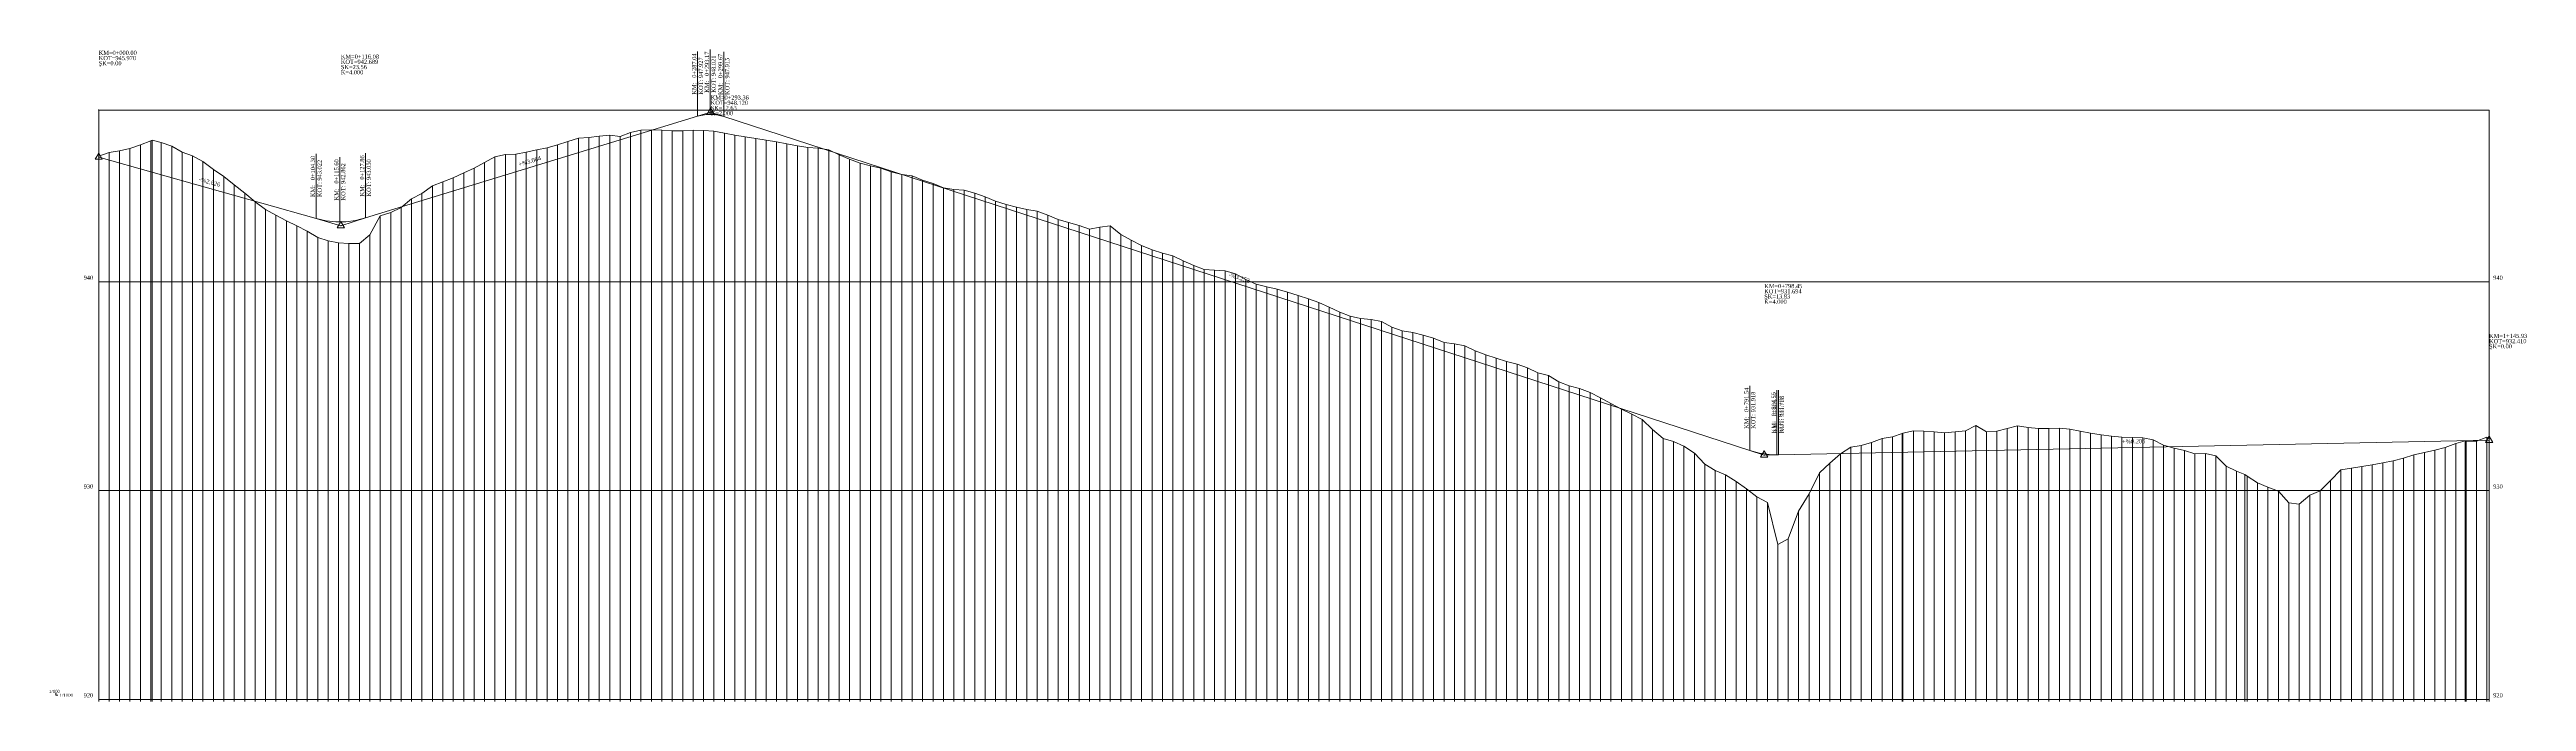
# Model space of a CAD drawing. Header units: metres. Extents: x 478603 to 489313, y 4282657 to 4289463.
# Drawn here: x 483654 to 484841, y 4286272 to 4286584 of the extents above; entities that cross this region are included whole.
import ezdxf

# ---------------------------------------------------------------- set-up
doc = ezdxf.new("R2010")
doc.units = ezdxf.units.M
for name, color, linetype, lineweight in [('PL_SEMBOL', 7, 'Continuous', 0), ('PR_ALINMAN', 1, 'Continuous', 0), ('PR_ENK_EKSEN1', 5, 'Continuous', 0), ('PR_ENK_EKSEN1D', 1, 'Continuous', 0), ('PR_KIYAS', 153, 'Continuous', 0), ('PR_KURP', 2, 'Continuous', 0), ('PR_KURP_MIN', 30, 'Continuous', 0), ('PR_KURP_TF', 4, 'Continuous', 0), ('PR_KURP_TO', 96, 'Continuous', 0), ('PR_OLCEK', 1, 'Continuous', 0), ('PR_PROFIL', 153, 'Continuous', 0), ('PR_TANJANT', 30, 'Continuous', 0)]:
    doc.layers.add(name, color=color, linetype=linetype, lineweight=lineweight)
doc.styles.get("Standard").update_dxf_attribs({"font": 'times.ttf'})

# ---------------------------------------------------------------- blocks, each defined once
blk = doc.blocks.new('3')
at = {"layer": 'PL_SEMBOL'}
for p, q in [((0, 2), (-1.75, -1)), ((0.125, 0.125), (-0.125, -0.125)), ((-0.125, 0.125), (0.125, -0.125)), ((1.75, -1), (0, 2)), ((-1.75, -1), (1.75, -1))]:
    blk.add_line(p, q, dxfattribs=at)

msp = doc.modelspace()

# ---------------------------------------------------------------- linework, layer by layer
at = {"layer": 'PR_ALINMAN'}
for p, q in [((483805.2, 4286503.7), (483964.4, 4286552.4)), ((483977, 4286552.3), (484468.9, 4286392.3)), ((483677.3, 4286532.8), (483781.6, 4286503.4)), ((484482.7, 4286390.2), (484823.3, 4286397.2))]:
    msp.add_line(p, q, dxfattribs=at)
at = {"layer": 'PR_ENK_EKSEN1'}
for p, q in [((483907.3, 4286542), (483912.3, 4286542.3)), ((483912.3, 4286542.3), (483917.3, 4286542.9)), ((483917.3, 4286542.9), (483922.3, 4286543.3)), ((483922.3, 4286543.3), (483927.3, 4286542.8)), ((483927.3, 4286542.8), (483932.3, 4286544.6)), ((483932.3, 4286544.6), (483937.3, 4286545.7)), ((483937.3, 4286545.7), (483942.3, 4286545.9)), ((483942.3, 4286545.9), (483947.3, 4286545.7)), ((483947.3, 4286545.7), (483952.3, 4286545.5)), ((483952.3, 4286545.5), (483957.3, 4286545.4)), ((483957.3, 4286545.4), (483962.3, 4286545.7)), ((483962.3, 4286545.7), (483967.3, 4286545.6)), ((483967.3, 4286545.6), (483972.3, 4286545.3)), ((483972.3, 4286545.3), (483977.3, 4286544.4)), ((483977.3, 4286544.4), (483982.3, 4286543.3)), ((483982.3, 4286543.3), (483987.3, 4286542.5)), ((483987.3, 4286542.5), (483992.3, 4286541.7)), ((483677.3, 4286533.3), (483682.3, 4286535)), ((483682.3, 4286535), (483687.3, 4286535.9)), ((483687.3, 4286535.9), (483692.3, 4286537)), ((483692.3, 4286537), (483697.3, 4286538.8)), ((483697.3, 4286538.8), (483702.3, 4286540.7)), ((483702.3, 4286540.7), (483703, 4286540.9)), ((483703, 4286540.9), (483707.3, 4286539.8)), ((483707.3, 4286539.8), (483712.3, 4286538.1)), ((483712.3, 4286538.1), (483717.3, 4286535.3)), ((483717.3, 4286535.3), (483722.3, 4286533.4)), ((483722.3, 4286533.4), (483727.3, 4286530.8)), ((483727.3, 4286530.8), (483732.3, 4286527)), ((483857.3, 4286527.5), (483862.3, 4286530.3)), ((483862.3, 4286530.3), (483867.3, 4286533)), ((483867.3, 4286533), (483872.3, 4286534.1)), ((483872.3, 4286534.1), (483877.3, 4286534.3)), ((483877.3, 4286534.3), (483882.3, 4286535.3)), ((483882.3, 4286535.3), (483887.3, 4286536.3)), ((483887.3, 4286536.3), (483892.3, 4286537.3)), ((483892.3, 4286537.3), (483897.3, 4286538.7)), ((483897.3, 4286538.7), (483902.3, 4286540.4)), ((483902.3, 4286540.4), (483907.3, 4286542)), ((483992.3, 4286541.7), (483997.3, 4286541)), ((483997.3, 4286541), (484002.3, 4286540.2)), ((484002.3, 4286540.2), (484007.3, 4286539.2)), ((484007.3, 4286539.2), (484012.3, 4286538.3)), ((484012.3, 4286538.3), (484017.3, 4286537.4)), ((484017.3, 4286537.4), (484022.3, 4286537.1)), ((484022.3, 4286537.1), (484027.3, 4286536.3)), ((484027.3, 4286536.3), (484032.3, 4286533.9)), ((484032.3, 4286533.9), (484037.3, 4286531.8)), ((484037.3, 4286531.8), (484042.3, 4286530)), ((483732.3, 4286527), (483737.3, 4286523.5)), ((483737.3, 4286523.5), (483742.3, 4286519.6)), ((483742.3, 4286519.6), (483747.3, 4286515.6)), ((483832.3, 4286515.4), (483837.3, 4286519.1)), ((483837.3, 4286519.1), (483842.3, 4286521)), ((483842.3, 4286521), (483847.3, 4286522.9)), ((483847.3, 4286522.9), (483852.3, 4286525.4)), ((483852.3, 4286525.4), (483857.3, 4286527.5)), ((484042.3, 4286530), (484047.3, 4286528.6)), ((484047.3, 4286528.6), (484052.3, 4286527.5)), ((484052.3, 4286527.5), (484057.3, 4286525.8)), ((484057.3, 4286525.8), (484062.3, 4286524.5)), ((484062.3, 4286524.5), (484067.3, 4286523.9)), ((484067.3, 4286523.9), (484072.3, 4286521.8)), ((484072.3, 4286521.8), (484077.3, 4286520.2)), ((484077.3, 4286520.2), (484082.3, 4286518.2)), ((483747.3, 4286515.6), (483752.3, 4286511.4)), ((483752.3, 4286511.4), (483757.3, 4286507.8)), ((483757.3, 4286507.8), (483762.3, 4286505.1)), ((483812.3, 4286504.8), (483817.3, 4286506.4)), ((483817.3, 4286506.4), (483822.3, 4286508.7)), ((483822.3, 4286508.7), (483827.3, 4286512.9)), ((483827.3, 4286512.9), (483832.3, 4286515.4)), ((484082.3, 4286518.2), (484087.3, 4286517.4)), ((484087.3, 4286517.4), (484092.3, 4286517)), ((484092.3, 4286517), (484097.3, 4286515.6)), ((484097.3, 4286515.6), (484102.3, 4286513.8)), ((484102.3, 4286513.8), (484107.3, 4286511.8)), ((484107.3, 4286511.8), (484112.3, 4286510.1)), ((484112.3, 4286510.1), (484117.3, 4286508.8)), ((484117.3, 4286508.8), (484122.3, 4286507.8)), ((484122.3, 4286507.8), (484127.3, 4286506.9)), ((484122.3, 4286507.8), (484122.3, 4286507.8)), ((484127.3, 4286506.9), (484132.3, 4286505.1)), ((483762.3, 4286505.1), (483767.3, 4286502.4)), ((483767.3, 4286502.4), (483772.3, 4286500)), ((483772.3, 4286500), (483777.3, 4286497.4)), ((483777.3, 4286497.4), (483782.3, 4286494.4)), ((483802.3, 4286491.4), (483807.3, 4286495.7)), ((483807.3, 4286495.7), (483812.3, 4286504.8)), ((484132.3, 4286505.1), (484137.3, 4286502.9)), ((484137.3, 4286502.9), (484142.3, 4286501.5)), ((484142.3, 4286501.5), (484147.3, 4286500.1)), ((484147.3, 4286500.1), (484152.3, 4286498.3)), ((484152.3, 4286498.3), (484157.3, 4286499.3)), ((484157.3, 4286499.3), (484162.3, 4286499.9)), ((484162.3, 4286499.9), (484167.3, 4286495.8)), ((484167.3, 4286495.8), (484172.3, 4286493.1)), ((483782.3, 4286494.4), (483787.3, 4286492.7)), ((483787.3, 4286492.7), (483792.3, 4286491.8)), ((483792.3, 4286491.8), (483797.3, 4286491.4)), ((483797.3, 4286491.4), (483802.3, 4286491.4)), ((484172.3, 4286493.1), (484177.3, 4286490.5)), ((484177.3, 4286490.5), (484182.3, 4286488.5)), ((484182.3, 4286488.5), (484187.3, 4286486.9)), ((484187.3, 4286486.9), (484192.3, 4286485.5)), ((484192.3, 4286485.5), (484197.3, 4286483.2)), ((484197.3, 4286483.2), (484202.3, 4286481)), ((484202.3, 4286481), (484207.3, 4286479)), ((484207.3, 4286479), (484212.3, 4286478.7)), ((484212.3, 4286478.7), (484217.3, 4286478.4)), ((484217.3, 4286478.4), (484222.3, 4286476.9)), ((484222.3, 4286476.9), (484227.3, 4286474.3)), ((484227.3, 4286474.3), (484232.3, 4286472)), ((484232.3, 4286472), (484237.3, 4286470.8)), ((484237.3, 4286470.8), (484242.3, 4286469.6)), ((484242.3, 4286469.6), (484247.3, 4286468.1)), ((484247.3, 4286468.1), (484252.3, 4286466.6)), ((484252.3, 4286466.6), (484257.3, 4286464.9)), ((484257.3, 4286464.9), (484262.3, 4286463.2)), ((484262.3, 4286463.2), (484267.3, 4286461)), ((484267.3, 4286461), (484272.3, 4286458.6)), ((484272.3, 4286458.6), (484277.3, 4286456.6)), ((484277.3, 4286456.6), (484282.3, 4286455.5)), ((484282.3, 4286455.5), (484287.3, 4286455)), ((484287.3, 4286455), (484292.3, 4286454.1)), ((484292.3, 4286454.1), (484297.3, 4286451.4)), ((484297.3, 4286451.4), (484302.3, 4286449.7)), ((484302.3, 4286449.7), (484307.3, 4286448.8)), ((484307.3, 4286448.8), (484312.3, 4286447.5)), ((484312.3, 4286447.5), (484317.3, 4286446.1)), ((484317.3, 4286446.1), (484322.3, 4286444.1)), ((484322.3, 4286444.1), (484327.3, 4286443.4)), ((484327.3, 4286443.4), (484332.3, 4286442.4)), ((484332.3, 4286442.4), (484337.3, 4286440)), ((484337.3, 4286440), (484342.3, 4286438.2)), ((484342.3, 4286438.2), (484347.3, 4286436.6)), ((484347.3, 4286436.6), (484352.3, 4286435)), ((484352.3, 4286435), (484357.3, 4286433.7)), ((484357.3, 4286433.7), (484362.3, 4286432)), ((484362.3, 4286432), (484367.3, 4286429.5)), ((484367.3, 4286429.5), (484372.3, 4286428.3)), ((484372.3, 4286428.3), (484377.3, 4286425.2)), ((484377.3, 4286425.2), (484382.3, 4286423.3)), ((484382.3, 4286423.3), (484387.3, 4286422.1)), ((484387.3, 4286422.1), (484392.3, 4286420.1)), ((484392.3, 4286420.1), (484397.3, 4286417.6)), ((484397.3, 4286417.6), (484402.3, 4286414.9)), ((484402.3, 4286414.9), (484407.3, 4286412.1)), ((484407.3, 4286412.1), (484412.3, 4286409.7)), ((484412.3, 4286409.7), (484417.3, 4286407.2)), ((484417.3, 4286407.2), (484422.3, 4286402.4)), ((484422.3, 4286402.4), (484427.3, 4286398.1)), ((484537.3, 4286398.8), (484542, 4286400.5)), ((484542, 4286400.5), (484542.3, 4286400.6)), ((484542.3, 4286400.6), (484547.3, 4286401.7)), ((484547.3, 4286401.7), (484552.3, 4286401.6)), ((484552.3, 4286401.6), (484557.3, 4286401.2)), ((484557.3, 4286401.2), (484562.3, 4286400.8)), ((484562.3, 4286400.8), (484567.3, 4286401.3)), ((484567.3, 4286401.3), (484572.3, 4286401.7)), ((484572.3, 4286401.7), (484577.3, 4286404.3)), ((484577.3, 4286404.3), (484582.3, 4286401.3)), ((484582.3, 4286401.3), (484587.3, 4286401.6)), ((484587.3, 4286401.6), (484592.3, 4286402.8)), ((484592.3, 4286402.8), (484597.3, 4286404.1)), ((484597.3, 4286404.1), (484602.3, 4286403.3)), ((484602.3, 4286403.3), (484607.3, 4286402.9)), ((484607.3, 4286402.9), (484612.3, 4286402.9)), ((484612.3, 4286402.9), (484617.3, 4286403)), ((484617.3, 4286403), (484622.3, 4286402.6)), ((484622.3, 4286402.6), (484627.3, 4286401.6)), ((484627.3, 4286401.6), (484632.3, 4286400.6)), ((484632.3, 4286400.6), (484637.3, 4286399.9)), ((484637.3, 4286399.9), (484642.3, 4286399.2)), ((484427.3, 4286398.1), (484432.3, 4286396.6)), ((484432.3, 4286396.6), (484437.3, 4286394.4)), ((484437.3, 4286394.4), (484442.3, 4286391)), ((484442.3, 4286391), (484447.3, 4286385.8)), ((484507.3, 4286386.2), (484512.3, 4286390.8)), ((484512.3, 4286390.8), (484517.3, 4286393.9)), ((484517.3, 4286393.9), (484522.3, 4286394.7)), ((484522.3, 4286394.7), (484527.3, 4286396.1)), ((484527.3, 4286396.1), (484532.3, 4286398.1)), ((484532.3, 4286398.1), (484537.3, 4286398.8)), ((484642.3, 4286399.2), (484647.3, 4286398.7)), ((484647.3, 4286398.7), (484652.3, 4286398.5)), ((484652.3, 4286398.5), (484657.3, 4286398.4)), ((484657.3, 4286398.4), (484662.3, 4286397.5)), ((484662.3, 4286397.5), (484667.3, 4286394.9)), ((484667.3, 4286394.9), (484672.3, 4286393.5)), ((484672.3, 4286393.5), (484677.3, 4286392.4)), ((484677.3, 4286392.4), (484682.3, 4286390.7)), ((484682.3, 4286390.7), (484687.3, 4286390.9)), ((484687.3, 4286390.9), (484692.3, 4286389.8)), ((484692.3, 4286389.8), (484697.3, 4286384.9)), ((484777.3, 4286387.4), (484782.3, 4286388.7)), ((484782.3, 4286388.7), (484787.3, 4286390.2)), ((484787.3, 4286390.2), (484792.3, 4286391.3)), ((484792.3, 4286391.3), (484797.3, 4286392.5)), ((484797.3, 4286392.5), (484802.3, 4286393.8)), ((484802.3, 4286393.8), (484807.3, 4286395.7)), ((484807.3, 4286395.7), (484811.8, 4286396.9)), ((484811.8, 4286396.9), (484812.3, 4286396.8)), ((484812.3, 4286396.8), (484817.3, 4286396.8)), ((484817.3, 4286396.8), (484822.3, 4286398.7)), ((484822.3, 4286398.7), (484823.3, 4286398.1)), ((484447.3, 4286385.8), (484452.3, 4286382.7)), ((484452.3, 4286382.7), (484457.3, 4286380.7)), ((484457.3, 4286380.7), (484462.3, 4286377.5)), ((484462.3, 4286377.5), (484467.3, 4286374)), ((484497.3, 4286371.6), (484502.3, 4286381.7)), ((484502.3, 4286381.7), (484507.3, 4286386.2)), ((484697.3, 4286384.9), (484702.3, 4286382.5)), ((484702.3, 4286382.5), (484706.2, 4286380.8)), ((484706.2, 4286380.8), (484707.3, 4286380)), ((484707.3, 4286380), (484712.3, 4286376.8)), ((484712.3, 4286376.8), (484717.3, 4286374.8)), ((484742.3, 4286373), (484747.3, 4286378)), ((484747.3, 4286378), (484752.3, 4286383)), ((484752.3, 4286383), (484757.3, 4286383.9)), ((484757.3, 4286383.9), (484762.3, 4286384.7)), ((484762.3, 4286384.7), (484767.3, 4286385.5)), ((484767.3, 4286385.5), (484772.3, 4286386.4)), ((484772.3, 4286386.4), (484777.3, 4286387.4)), ((484467.3, 4286374), (484472.3, 4286370.2)), ((484472.3, 4286370.2), (484477.3, 4286367.5)), ((484477.3, 4286367.5), (484482.3, 4286347.3)), ((484492.3, 4286363.3), (484497.3, 4286371.6)), ((484717.3, 4286374.8), (484722.3, 4286372.8)), ((484722.3, 4286372.8), (484727.3, 4286367.3)), ((484727.3, 4286367.3), (484732.3, 4286366.7)), ((484732.3, 4286366.7), (484737.3, 4286370.9)), ((484737.3, 4286370.9), (484742.3, 4286373)), ((484487.3, 4286350), (484492.3, 4286363.3)), ((484482.3, 4286347.3), (484487.3, 4286350))]:
    msp.add_line(p, q, dxfattribs=at)
at = {"layer": 'PR_ENK_EKSEN1D'}
for p, q in [((483912.3, 4286272.1), (483912.3, 4286542.3)), ((483917.3, 4286272.1), (483917.3, 4286542.9)), ((483922.3, 4286272.1), (483922.3, 4286543.3)), ((483927.3, 4286272.1), (483927.3, 4286542.8)), ((483932.3, 4286272.1), (483932.3, 4286544.6)), ((483937.3, 4286272.1), (483937.3, 4286545.7)), ((483942.3, 4286272.1), (483942.3, 4286545.9)), ((483947.3, 4286272.1), (483947.3, 4286545.7)), ((483952.3, 4286272.1), (483952.3, 4286545.5)), ((483957.3, 4286272.1), (483957.3, 4286545.4)), ((483962.3, 4286272.1), (483962.3, 4286545.7)), ((483967.3, 4286272.1), (483967.3, 4286545.6)), ((483972.3, 4286272.1), (483972.3, 4286545.3)), ((483977.3, 4286272.1), (483977.3, 4286544.4)), ((483982.3, 4286272.1), (483982.3, 4286543.3)), ((483987.3, 4286272.1), (483987.3, 4286542.5)), ((483677.3, 4286272.1), (483677.3, 4286533.3)), ((483682.3, 4286272.1), (483682.3, 4286535)), ((483687.3, 4286272.1), (483687.3, 4286535.9)), ((483692.3, 4286272.1), (483692.3, 4286537)), ((483697.3, 4286272.1), (483697.3, 4286538.8)), ((483702.3, 4286272.1), (483702.3, 4286540.7)), ((483703, 4286272.1), (483703, 4286540.9)), ((483707.3, 4286272.1), (483707.3, 4286539.8)), ((483712.3, 4286272.1), (483712.3, 4286538.1)), ((483717.3, 4286272.1), (483717.3, 4286535.3)), ((483722.3, 4286272.1), (483722.3, 4286533.4)), ((483727.3, 4286272.1), (483727.3, 4286530.8)), ((483862.3, 4286272.1), (483862.3, 4286530.3)), ((483867.3, 4286272.1), (483867.3, 4286533)), ((483872.3, 4286272.1), (483872.3, 4286534.1)), ((483877.3, 4286272.1), (483877.3, 4286534.3)), ((483882.3, 4286272.1), (483882.3, 4286535.3)), ((483887.3, 4286272.1), (483887.3, 4286536.3)), ((483892.3, 4286272.1), (483892.3, 4286537.3)), ((483897.3, 4286272.1), (483897.3, 4286538.7)), ((483902.3, 4286272.1), (483902.3, 4286540.4)), ((483907.3, 4286272.1), (483907.3, 4286542)), ((483992.3, 4286272.1), (483992.3, 4286541.7)), ((483997.3, 4286272.1), (483997.3, 4286541)), ((484002.3, 4286272.1), (484002.3, 4286540.2)), ((484007.3, 4286272.1), (484007.3, 4286539.2)), ((484012.3, 4286272.1), (484012.3, 4286538.3)), ((484017.3, 4286272.1), (484017.3, 4286537.4)), ((484022.3, 4286272.1), (484022.3, 4286537.1)), ((484027.3, 4286272.1), (484027.3, 4286536.3)), ((484032.3, 4286272.1), (484032.3, 4286533.9)), ((484037.3, 4286272.1), (484037.3, 4286531.8)), ((483732.3, 4286272.1), (483732.3, 4286527)), ((483737.3, 4286272.1), (483737.3, 4286523.5)), ((483742.3, 4286272.1), (483742.3, 4286519.6)), ((483837.3, 4286272.1), (483837.3, 4286519.1)), ((483842.3, 4286272.1), (483842.3, 4286521)), ((483847.3, 4286272.1), (483847.3, 4286522.9)), ((483852.3, 4286272.1), (483852.3, 4286525.4)), ((483857.3, 4286272.1), (483857.3, 4286527.5)), ((484042.3, 4286272.1), (484042.3, 4286530)), ((484047.3, 4286272.1), (484047.3, 4286528.6)), ((484052.3, 4286272.1), (484052.3, 4286527.5)), ((484057.3, 4286272.1), (484057.3, 4286525.8)), ((484062.3, 4286272.1), (484062.3, 4286524.5)), ((484067.3, 4286272.1), (484067.3, 4286523.9)), ((484072.3, 4286272.1), (484072.3, 4286521.8)), ((484077.3, 4286272.1), (484077.3, 4286520.2)), ((483747.3, 4286272.1), (483747.3, 4286515.6)), ((483752.3, 4286272.1), (483752.3, 4286511.4)), ((483757.3, 4286272.1), (483757.3, 4286507.8)), ((483817.3, 4286272.1), (483817.3, 4286506.4)), ((483822.3, 4286272.1), (483822.3, 4286508.7)), ((483827.3, 4286272.1), (483827.3, 4286512.9)), ((483832.3, 4286272.1), (483832.3, 4286515.4)), ((484082.3, 4286272.1), (484082.3, 4286518.2)), ((484087.3, 4286272.1), (484087.3, 4286517.4)), ((484092.3, 4286272.1), (484092.3, 4286517)), ((484097.3, 4286272.1), (484097.3, 4286515.6)), ((484102.3, 4286272.1), (484102.3, 4286513.8)), ((484107.3, 4286272.1), (484107.3, 4286511.8)), ((484112.3, 4286272.1), (484112.3, 4286510.1)), ((484117.3, 4286272.1), (484117.3, 4286508.8)), ((484122.3, 4286272.1), (484122.3, 4286507.8)), ((484122.3, 4286272.1), (484122.3, 4286507.8)), ((484127.3, 4286272.1), (484127.3, 4286506.9)), ((483762.3, 4286272.1), (483762.3, 4286505.1)), ((483767.3, 4286272.1), (483767.3, 4286502.4)), ((483772.3, 4286272.1), (483772.3, 4286500)), ((483777.3, 4286272.1), (483777.3, 4286497.4)), ((483807.3, 4286272.1), (483807.3, 4286495.7)), ((483812.3, 4286272.1), (483812.3, 4286504.8)), ((484132.3, 4286272.1), (484132.3, 4286505.1)), ((484137.3, 4286272.1), (484137.3, 4286502.9)), ((484142.3, 4286272.1), (484142.3, 4286501.5)), ((484147.3, 4286272.1), (484147.3, 4286500.1)), ((484152.3, 4286272.1), (484152.3, 4286498.3)), ((484157.3, 4286272.1), (484157.3, 4286499.3)), ((484162.3, 4286272.1), (484162.3, 4286499.9)), ((484167.3, 4286272.1), (484167.3, 4286495.8)), ((483782.3, 4286272.1), (483782.3, 4286494.4)), ((483787.3, 4286272.1), (483787.3, 4286492.7)), ((483792.3, 4286272.1), (483792.3, 4286491.8)), ((483797.3, 4286272.1), (483797.3, 4286491.4)), ((483802.3, 4286272.1), (483802.3, 4286491.4)), ((484172.3, 4286272.1), (484172.3, 4286493.1)), ((484177.3, 4286272.1), (484177.3, 4286490.5)), ((484182.3, 4286272.1), (484182.3, 4286488.5)), ((484187.3, 4286272.1), (484187.3, 4286486.9)), ((484192.3, 4286272.1), (484192.3, 4286485.5)), ((484197.3, 4286272.1), (484197.3, 4286483.2)), ((484202.3, 4286272.1), (484202.3, 4286481)), ((484207.3, 4286272.1), (484207.3, 4286479)), ((484212.3, 4286272.1), (484212.3, 4286478.7)), ((484217.3, 4286272.1), (484217.3, 4286478.4)), ((484222.3, 4286272.1), (484222.3, 4286476.9)), ((484227.3, 4286272.1), (484227.3, 4286474.3)), ((484232.3, 4286272.1), (484232.3, 4286472)), ((484237.3, 4286272.1), (484237.3, 4286470.8)), ((484242.3, 4286272.1), (484242.3, 4286469.6)), ((484247.3, 4286272.1), (484247.3, 4286468.1)), ((484252.3, 4286272.1), (484252.3, 4286466.6)), ((484257.3, 4286272.1), (484257.3, 4286464.9)), ((484262.3, 4286272.1), (484262.3, 4286463.2)), ((484267.3, 4286272.1), (484267.3, 4286461)), ((484272.3, 4286272.1), (484272.3, 4286458.6)), ((484277.3, 4286272.1), (484277.3, 4286456.6)), ((484282.3, 4286272.1), (484282.3, 4286455.5)), ((484287.3, 4286272.1), (484287.3, 4286455)), ((484292.3, 4286272.1), (484292.3, 4286454.1)), ((484297.3, 4286272.1), (484297.3, 4286451.4)), ((484302.3, 4286272.1), (484302.3, 4286449.7)), ((484307.3, 4286272.1), (484307.3, 4286448.8)), ((484312.3, 4286272.1), (484312.3, 4286447.5)), ((484317.3, 4286272.1), (484317.3, 4286446.1)), ((484322.3, 4286272.1), (484322.3, 4286444.1)), ((484327.3, 4286272.1), (484327.3, 4286443.4)), ((484332.3, 4286272.1), (484332.3, 4286442.4)), ((484337.3, 4286272.1), (484337.3, 4286440)), ((484342.3, 4286272.1), (484342.3, 4286438.2)), ((484347.3, 4286272.1), (484347.3, 4286436.6)), ((484352.3, 4286272.1), (484352.3, 4286435)), ((484357.3, 4286272.1), (484357.3, 4286433.7)), ((484362.3, 4286272.1), (484362.3, 4286432)), ((484367.3, 4286272.1), (484367.3, 4286429.5)), ((484372.3, 4286272.1), (484372.3, 4286428.3)), ((484377.3, 4286272.1), (484377.3, 4286425.2)), ((484382.3, 4286272.1), (484382.3, 4286423.3)), ((484387.3, 4286272.1), (484387.3, 4286422.1)), ((484392.3, 4286272.1), (484392.3, 4286420.1)), ((484397.3, 4286272.1), (484397.3, 4286417.6)), ((484402.3, 4286272.1), (484402.3, 4286414.9)), ((484407.3, 4286272.1), (484407.3, 4286412.1)), ((484412.3, 4286272.1), (484412.3, 4286409.7)), ((484417.3, 4286272.1), (484417.3, 4286407.2)), ((484422.3, 4286272.1), (484422.3, 4286402.4)), ((484542, 4286272.1), (484542, 4286400.5)), ((484542.3, 4286272.1), (484542.3, 4286400.6)), ((484547.3, 4286272.1), (484547.3, 4286401.7)), ((484552.3, 4286272.1), (484552.3, 4286401.6)), ((484557.3, 4286272.1), (484557.3, 4286401.2)), ((484562.3, 4286272.1), (484562.3, 4286400.8)), ((484567.3, 4286272.1), (484567.3, 4286401.3)), ((484572.3, 4286272.1), (484572.3, 4286401.7)), ((484577.3, 4286272.1), (484577.3, 4286404.3)), ((484582.3, 4286272.1), (484582.3, 4286401.3)), ((484587.3, 4286272.1), (484587.3, 4286401.6)), ((484592.3, 4286272.1), (484592.3, 4286402.8)), ((484597.3, 4286272.1), (484597.3, 4286404.1)), ((484602.3, 4286272.1), (484602.3, 4286403.3)), ((484607.3, 4286272.1), (484607.3, 4286402.9)), ((484612.3, 4286272.1), (484612.3, 4286402.9)), ((484617.3, 4286272.1), (484617.3, 4286403)), ((484622.3, 4286272.1), (484622.3, 4286402.6)), ((484627.3, 4286272.1), (484627.3, 4286401.6)), ((484632.3, 4286272.1), (484632.3, 4286400.6)), ((484637.3, 4286272.1), (484637.3, 4286399.9)), ((484427.3, 4286272.1), (484427.3, 4286398.1)), ((484432.3, 4286272.1), (484432.3, 4286396.6)), ((484437.3, 4286272.1), (484437.3, 4286394.4)), ((484442.3, 4286272.1), (484442.3, 4286391)), ((484512.3, 4286272.1), (484512.3, 4286390.8)), ((484517.3, 4286272.1), (484517.3, 4286393.9)), ((484522.3, 4286272.1), (484522.3, 4286394.7)), ((484527.3, 4286272.1), (484527.3, 4286396.1)), ((484532.3, 4286272.1), (484532.3, 4286398.1)), ((484537.3, 4286272.1), (484537.3, 4286398.8)), ((484642.3, 4286272.1), (484642.3, 4286399.2)), ((484647.3, 4286272.1), (484647.3, 4286398.7)), ((484652.3, 4286272.1), (484652.3, 4286398.5)), ((484657.3, 4286272.1), (484657.3, 4286398.4)), ((484662.3, 4286272.1), (484662.3, 4286397.5)), ((484667.3, 4286272.1), (484667.3, 4286394.9)), ((484672.3, 4286272.1), (484672.3, 4286393.5)), ((484677.3, 4286272.1), (484677.3, 4286392.4)), ((484682.3, 4286272.1), (484682.3, 4286390.7)), ((484687.3, 4286272.1), (484687.3, 4286390.9)), ((484692.3, 4286272.1), (484692.3, 4286389.8)), ((484782.3, 4286272.1), (484782.3, 4286388.7)), ((484787.3, 4286272.1), (484787.3, 4286390.2)), ((484792.3, 4286272.1), (484792.3, 4286391.3)), ((484797.3, 4286272.1), (484797.3, 4286392.5)), ((484802.3, 4286272.1), (484802.3, 4286393.8)), ((484807.3, 4286272.1), (484807.3, 4286395.7)), ((484811.8, 4286272.1), (484811.8, 4286396.9)), ((484812.3, 4286272.1), (484812.3, 4286396.8)), ((484817.3, 4286272.1), (484817.3, 4286396.8)), ((484822.3, 4286272.1), (484822.3, 4286398.7)), ((484823.3, 4286272.1), (484823.3, 4286398.1)), ((484447.3, 4286272.1), (484447.3, 4286385.8)), ((484452.3, 4286272.1), (484452.3, 4286382.7)), ((484457.3, 4286272.1), (484457.3, 4286380.7)), ((484462.3, 4286272.1), (484462.3, 4286377.5)), ((484502.3, 4286272.1), (484502.3, 4286381.7)), ((484507.3, 4286272.1), (484507.3, 4286386.2)), ((484697.3, 4286272.1), (484697.3, 4286384.9)), ((484702.3, 4286272.1), (484702.3, 4286382.5)), ((484706.2, 4286272.1), (484706.2, 4286380.8)), ((484707.3, 4286272.1), (484707.3, 4286380)), ((484712.3, 4286272.1), (484712.3, 4286376.8)), ((484747.3, 4286272.1), (484747.3, 4286378)), ((484752.3, 4286272.1), (484752.3, 4286383)), ((484757.3, 4286272.1), (484757.3, 4286383.9)), ((484762.3, 4286272.1), (484762.3, 4286384.7)), ((484767.3, 4286272.1), (484767.3, 4286385.5)), ((484772.3, 4286272.1), (484772.3, 4286386.4)), ((484777.3, 4286272.1), (484777.3, 4286387.4)), ((484467.3, 4286272.1), (484467.3, 4286374)), ((484472.3, 4286272.1), (484472.3, 4286370.2)), ((484477.3, 4286272.1), (484477.3, 4286367.5)), ((484497.3, 4286272.1), (484497.3, 4286371.6)), ((484717.3, 4286272.1), (484717.3, 4286374.8)), ((484722.3, 4286272.1), (484722.3, 4286372.8)), ((484727.3, 4286272.1), (484727.3, 4286367.3)), ((484732.3, 4286272.1), (484732.3, 4286366.7)), ((484737.3, 4286272.1), (484737.3, 4286370.9)), ((484742.3, 4286272.1), (484742.3, 4286373)), ((484492.3, 4286272.1), (484492.3, 4286363.3)), ((484482.3, 4286272.1), (484482.3, 4286347.3)), ((484487.3, 4286272.1), (484487.3, 4286350))]:
    msp.add_line(p, q, dxfattribs=at)
at = {"layer": 'PR_KIYAS'}
for p, q in [((483677.3, 4286473.1), (484823.3, 4286473.1)), ((483677.3, 4286373.1), (484823.3, 4286373.1)), ((483677.3, 4286273.1), (484823.3, 4286273.1))]:
    msp.add_line(p, q, dxfattribs=at)
at = {"layer": 'PR_KURP'}
for p, q in [((483964.4, 4286552.4), (483968.6, 4286553.3)), ((483968.6, 4286553.3), (483972.8, 4286553.2)), ((483972.8, 4286553.2), (483977, 4286552.3)), ((483781.6, 4286503.4), (483786.3, 4286502.3)), ((483786.3, 4286502.3), (483791, 4286501.8)), ((483791, 4286501.8), (483795.8, 4286501.9)), ((483795.8, 4286501.9), (483800.5, 4286502.5)), ((483800.5, 4286502.5), (483805.2, 4286503.7)), ((484468.9, 4286392.3), (484473.5, 4286391.1)), ((484473.5, 4286391.1), (484478.1, 4286390.4)), ((484478.1, 4286390.4), (484482.7, 4286390.2))]:
    msp.add_line(p, q, dxfattribs=at)
at = {"layer": 'PR_KURP_MIN'}
for p, q in [((483970.5, 4286553.4), (483970.5, 4286584.4)), ((483792.9, 4286501.8), (483792.9, 4286532.8)), ((484481.9, 4286390.2), (484481.9, 4286421.2))]:
    msp.add_line(p, q, dxfattribs=at)
at = {"layer": 'PR_KURP_TF'}
for p, q in [((483977, 4286552.3), (483977, 4286583.3)), ((483805.2, 4286503.7), (483805.2, 4286534.7)), ((484482.7, 4286390.2), (484482.7, 4286421.2))]:
    msp.add_line(p, q, dxfattribs=at)
at = {"layer": 'PR_KURP_TO'}
for p, q in [((483964.4, 4286552.4), (483964.4, 4286583.4)), ((483781.6, 4286503.4), (483781.6, 4286534.4)), ((484468.9, 4286392.3), (484468.9, 4286423.3))]:
    msp.add_line(p, q, dxfattribs=at)
at = {"layer": 'PR_OLCEK'}
for p, q in [((483656.8, 4286275.1), (483656.8, 4286276.1)), ((483656.8, 4286276), (483656.8, 4286276.1)), ((483656.8, 4286276.1), (483656.9, 4286276)), ((483657.8, 4286275.1), (483656.8, 4286275.1)), ((483657.7, 4286275.2), (483657.8, 4286275.1)), ((483657.8, 4286275.1), (483657.7, 4286275.1))]:
    msp.add_line(p, q, dxfattribs=at)
msp.add_point((483677.3, 4286555.4, 948.2), dxfattribs=at)
at = {"layer": 'PR_PROFIL'}
for p, q in [((483677.3, 4286555.4), (484823.3, 4286555.4)), ((483677.3, 4286272.1), (483677.3, 4286555.4)), ((484823.3, 4286272.1), (484823.3, 4286555.4))]:
    msp.add_line(p, q, dxfattribs=at)
at = {"layer": 'PR_TANJANT'}
for p, q in [((483964.4, 4286552.4), (483970.7, 4286554.4)), ((483970.7, 4286554.4), (483977, 4286552.3)), ((483781.6, 4286503.4), (483793.4, 4286500)), ((483793.4, 4286500), (483805.2, 4286503.7)), ((484468.9, 4286392.3), (484475.8, 4286390.1)), ((484475.8, 4286390.1), (484482.7, 4286390.2))]:
    msp.add_line(p, q, dxfattribs=at)

# ---------------------------------------------------------------- block references
at = {"layer": 'PR_ALINMAN'}
for p in [(483970.7, 4286554.4), (483677.3, 4286532.8), (483793.4, 4286500), (484475.8, 4286390.1), (484823.3, 4286397.2)]:
    msp.add_blockref('3', p, dxfattribs=at)

# ---------------------------------------------------------------- texts
for s, p in [('KM=0+000.00', (483677.3, 4286581.8)), ('KOT=945.970', (483677.3, 4286579.3)), ('ŞK=0.00', (483677.3, 4286576.8)), ('KM=0+116.08', (483793.4, 4286580)), ('KOT=942.689', (483793.4, 4286577.5)), ('K=4.000', (483793.4, 4286572.5)), ('ŞK=23.56', (483793.4, 4286575)), ('KM=0+293.36', (483970.7, 4286560.4)), ('KOT=948.120', (483970.7, 4286557.9)), ('K=2.000', (483970.7, 4286552.9)), ('ŞK=12.63', (483970.7, 4286555.4)), ('KM=0+798.45', (484475.8, 4286470.1)), ('KOT=931.694', (484475.8, 4286467.6)), ('K=4.000', (484475.8, 4286462.6)), ('ŞK=13.83', (484475.8, 4286465.1)), ('KM=1+145.93', (484823.3, 4286446.2)), ('KOT=932.410', (484823.3, 4286443.7)), ('ŞK=0.00', (484823.3, 4286441.2))]:
    msp.add_text(s, height=2, dxfattribs=at).set_placement(p)
for s, rotation, p in [('+%3.064', 17.0328, (483878.9, 4286528.3)), ('-%2.826', 344.2171, (483725.2, 4286521.4)), ('-%3.252', 341.9845, (484218.8, 4286475.8)), ('+%0.206', 1.1812, (484647.4, 4286395.6))]:
    msp.add_text(s, height=2, rotation=rotation, dxfattribs=at).set_placement(p)
at = {"layer": 'PR_KURP_MIN'}
for s, p in [('KM:   0+293.17', (483969.9, 4286563.7)), ('KOT: 948.021', (483973.1, 4286563.7)), ('KM:   0+115.60', (483792.3, 4286512.1)), ('KOT: 942.862', (483795.5, 4286512.1)), ('KM:   0+804.55', (484481.3, 4286400.6)), ('KOT: 931.707', (484484.5, 4286400.6))]:
    msp.add_text(s, height=2, rotation=90, dxfattribs=at).set_placement(p)
at = {"layer": 'PR_KURP_TF'}
for s, p in [('KM:   0+299.67', (483976.4, 4286562.6)), ('KOT: 947.915', (483979.6, 4286562.6)), ('KM:   0+127.86', (483804.6, 4286514)), ('KOT: 943.050', (483807.8, 4286514)), ('KM:   0+805.37', (484482.1, 4286400.6)), ('KOT: 931.708', (484485.3, 4286400.6))]:
    msp.add_text(s, height=2, rotation=90, dxfattribs=at).set_placement(p)
at = {"layer": 'PR_KURP_TO'}
for s, p in [('KM:   0+287.04', (483963.8, 4286562.8)), ('KOT: 947.927', (483967, 4286562.8)), ('KM:   0+104.30', (483781, 4286513.7)), ('KOT: 943.022', (483784.2, 4286513.7)), ('KM:   0+791.54', (484468.3, 4286402.7)), ('KOT: 931.918', (484471.5, 4286402.7))]:
    msp.add_text(s, height=2, rotation=90, dxfattribs=at).set_placement(p)
at = {"layer": 'PR_OLCEK'}
for s, p in [('1/100', (483653.5, 4286276.2)), ('1/1000', (483658.6, 4286274.4))]:
    msp.add_text(s, height=1.5, dxfattribs=at).set_placement(p)
at = {"layer": 'PR_PROFIL'}
for s, p in [('940', (483670.1, 4286474.1)), ('940', (484825.3, 4286474.1)), ('930', (483670.1, 4286374.1)), ('930', (484825.3, 4286374.1)), ('920', (483670.1, 4286274.1)), ('920', (484825.3, 4286274.1))]:
    msp.add_text(s, height=2, dxfattribs=at).set_placement(p)

doc.saveas('drawing.dxf')
